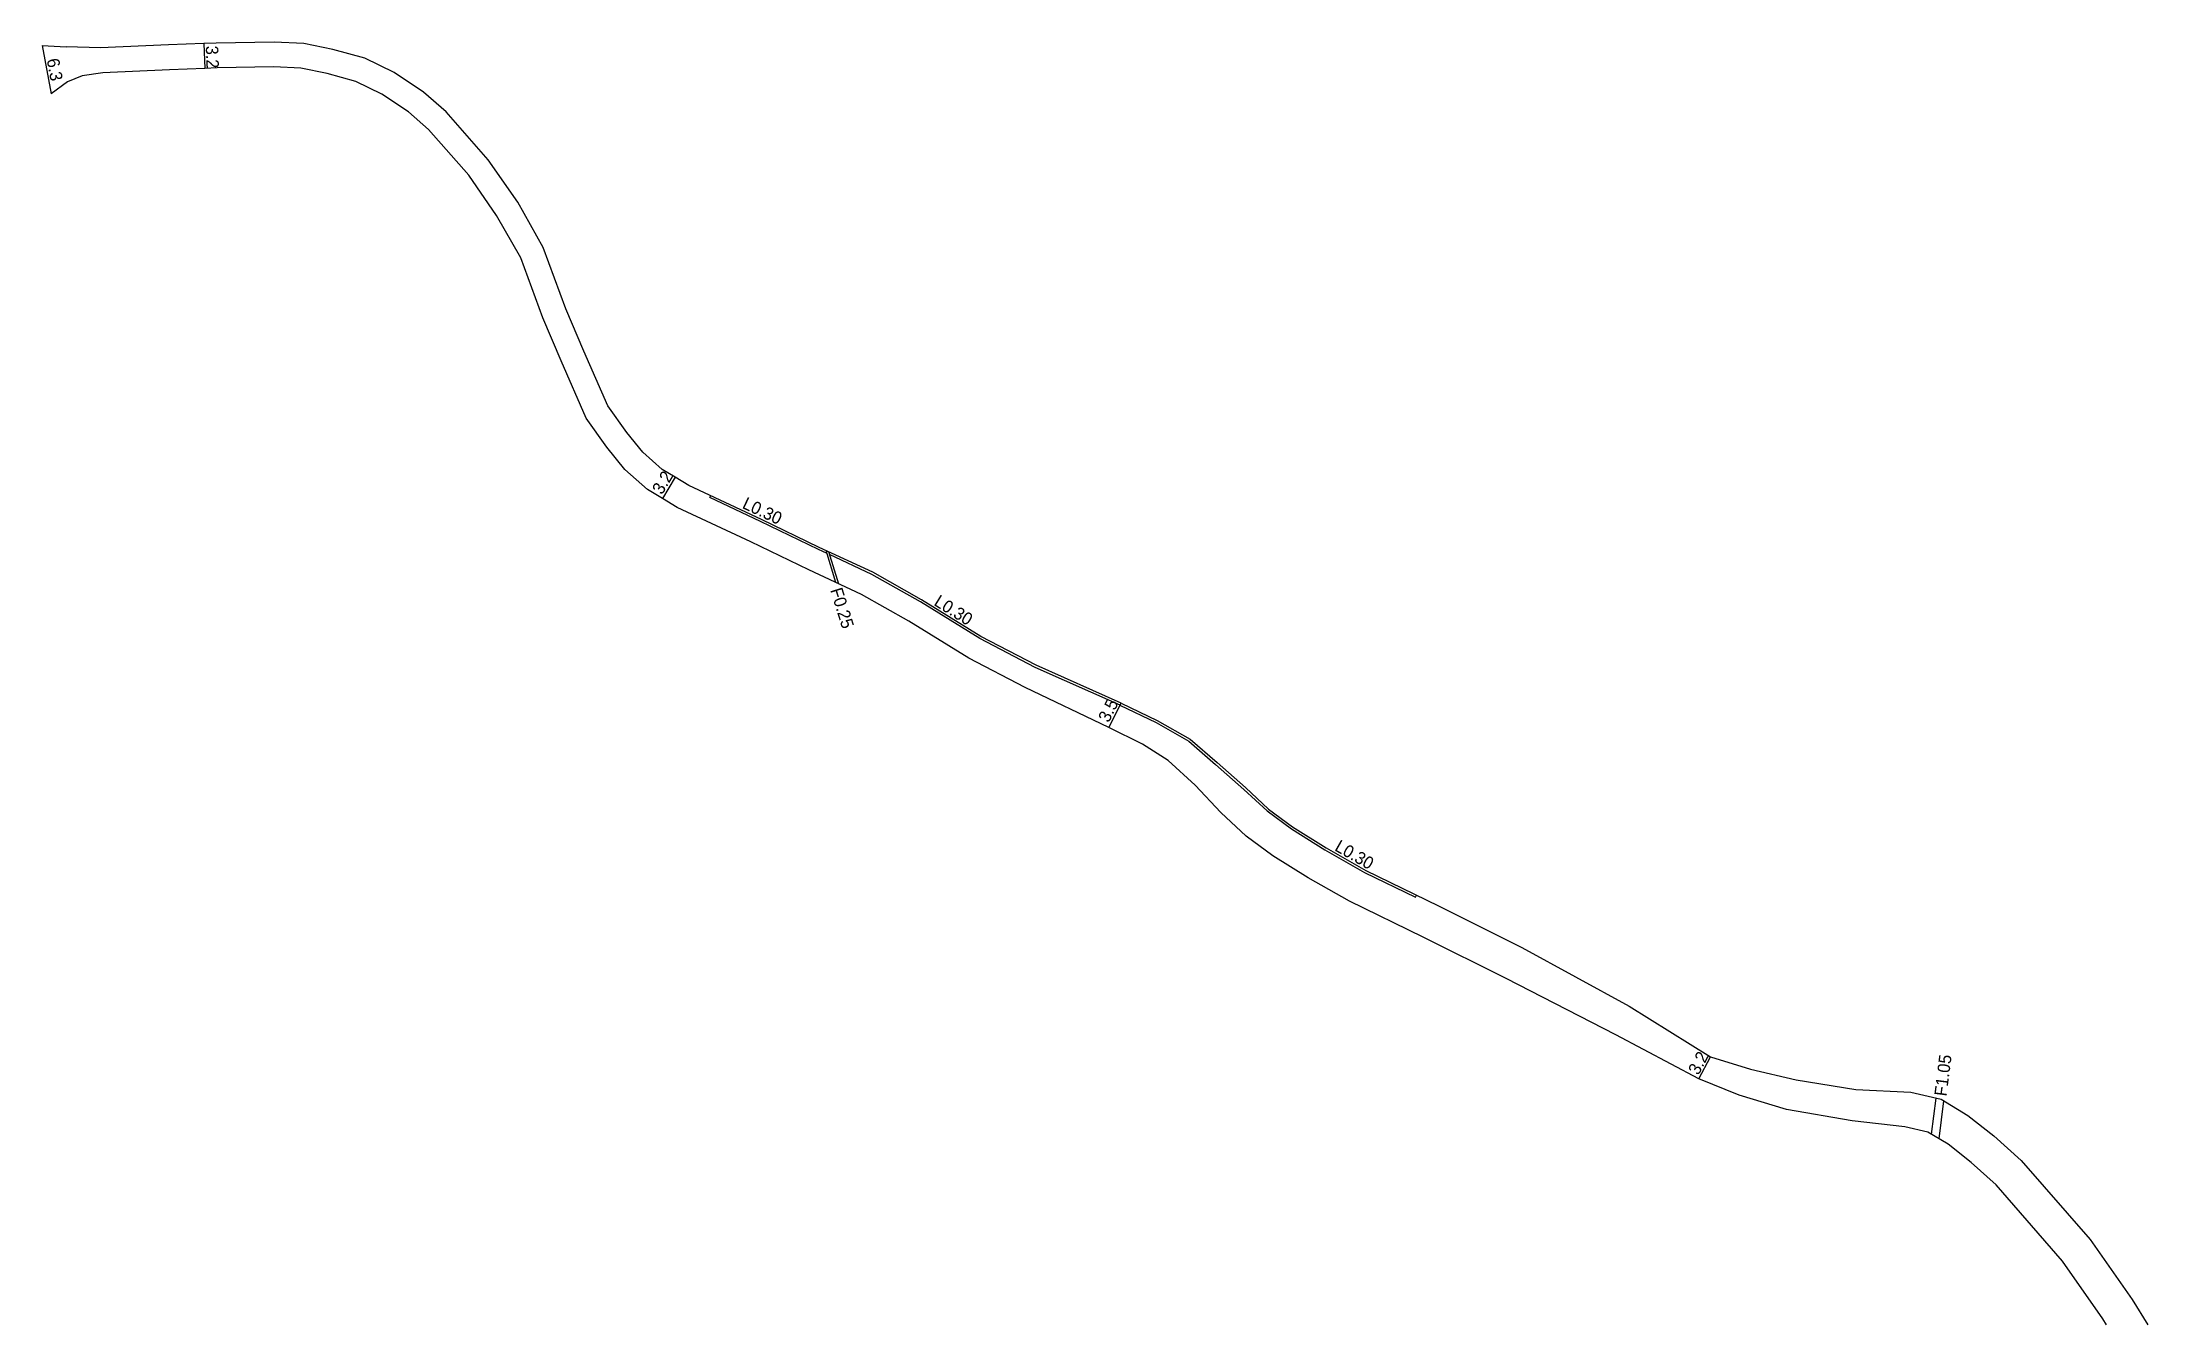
# Model space of a CAD drawing. Header units: metres. Extents: x -19200 to -16000, y -102000 to -99000.
# Drawn here: x -19178.2 to -18907.1, y -102000 to -101834.8 of the extents above; entities that cross this region are included whole.
import ezdxf

# ---------------------------------------------------------------- set-up
doc = ezdxf.new("R2010")
doc.units = ezdxf.units.M
doc.header["$LTSCALE"] = 2.5
for name, color, linetype in [('側溝・桝', 7, 'Continuous'), ('幅員', 7, 'Continuous'), ('道路', 7, 'Continuous')]:
    doc.layers.add(name, color=color, linetype=linetype)
doc.styles.get("Standard").update_dxf_attribs({"font": ''})
doc.styles.get('Standard').set_extended_font_data('@MS PGothic')

msp = doc.modelspace()

# ---------------------------------------------------------------- texts
at = {"layer": '側溝・桝'}
for s, rotation, p in [('L0.30', 334.8928, (-19088.14, -101894.78)), ('F0.25', 287.2562, (-19076.72, -101905.37)), ('L0.30', 328.2592, (-19063.47, -101907.26)), ('L0.30', 330.3511, (-19011.88, -101938.85)), ('F1.05', 82.8456, (-18932.99, -101970.62))]:
    msp.add_text(s, height=1.6, rotation=rotation, dxfattribs=at).set_placement(p)
at = {"layer": '幅員'}
for s, rotation, p in [('6.3', 280.4529, (-19177.58, -101837.07)), ('3.2', 272.0974, (-19157.1, -101835.32)), ('3.2', 59.1623, (-19098.36, -101893.18)), ('3.5', 63.5608, (-19040.85, -101922.53)), ('3.2', 62.0454, (-18964.93, -101967.93))]:
    msp.add_text(s, height=1.6, rotation=rotation, dxfattribs=at).set_placement(p)

# ---------------------------------------------------------------- linework, layer by layer
at = {"layer": '側溝・桝'}
for points in [[(-19077.1, -101900.68), (-19078.23, -101900.16), (-19085.67, -101896.55), (-19092.21, -101893.48), (-19092.09, -101893.21)], [(-19039.39, -101920.2), (-19050.31, -101915.34), (-19057.45, -101911.63), (-19065.09, -101906.9), (-19071.35, -101903.36), (-19076.8, -101900.82)], [(-19039.4, -101920.2), (-19034.75, -101922.44), (-19030.55, -101924.82), (-19027.09, -101927.82), (-19023.46, -101931.05), (-19020.47, -101933.82), (-19017.34, -101936.12), (-19013.01, -101938.84), (-19007.91, -101941.75), (-19001.37, -101944.93), (-19001.24, -101944.66)]]:
    msp.add_lwpolyline(points, dxfattribs=at)
at = {"layer": '側溝・桝', "ltscale": 0.5, "elevation": 7.6}
msp.add_lwpolyline([(-19075.97, -101904.41), (-19077.22, -101900.3)], dxfattribs=at)
at = {"layer": '側溝・桝', "ltscale": 0.5}
for points in [[(-19076.92, -101900.43), (-19075.64, -101904.56)], [(-18934.39, -101970.79), (-18934.95, -101975.45)]]:
    msp.add_lwpolyline(points, dxfattribs=at)
at = {"layer": '側溝・桝', "ltscale": 0.5, "flags": 128}
msp.add_lwpolyline([(-18933.37, -101971.15), (-18933.98, -101976.03)], dxfattribs=at)
at = {"layer": '幅員', "flags": 128}
for points in [[(-19157.36, -101835.01), (-19157.24, -101838.21)], [(-19178.17, -101835.27), (-19177.02, -101841.47)], [(-19096.67, -101890.84), (-19098.31, -101893.58)]]:
    msp.add_lwpolyline(points, dxfattribs=at)
at = {"layer": '幅員'}
for points in [[(-19040.83, -101923.06), (-19039.27, -101919.93)], [(-18964.86, -101968.33), (-18963.36, -101965.5)]]:
    msp.add_lwpolyline(points, dxfattribs=at)
at = {"layer": '道路'}
for points in [[(-19039.27, -101919.93), (-19050.18, -101915.07), (-19057.3, -101911.37), (-19064.94, -101906.64), (-19071.22, -101903.09), (-19078.11, -101899.88), (-19085.54, -101896.28), (-19094.89, -101891.9), (-19096.67, -101890.84), (-19098.34, -101889.84), (-19100.84, -101887.62), (-19102.91, -101885.07), (-19105.32, -101881.66), (-19108.42, -101874.61), (-19110.73, -101869.16), (-19113.64, -101861.27), (-19116.93, -101855.44), (-19120.73, -101849.99), (-19126.16, -101843.81), (-19129.05, -101841.27), (-19132.85, -101838.74), (-19136.62, -101836.9), (-19140.72, -101835.77), (-19144.48, -101835.01), (-19148.28, -101834.82), (-19155.74, -101834.95), (-19157.36, -101835.01), (-19161.88, -101835.18), (-19170.63, -101835.57), (-19175.07, -101835.45)], [(-19178.17, -101835.27), (-19177.02, -101841.47)], [(-19178.17, -101835.27), (-19175.07, -101835.45)], [(-18912.38, -102000), (-18912.86, -101999.24), (-18918.06, -101991.79), (-18926.59, -101981.98), (-18929.81, -101979.1), (-18932.79, -101976.74), (-18935.41, -101975.17), (-18938.36, -101974.48), (-18945.12, -101973.73), (-18953.61, -101972.27), (-18959.7, -101970.42), (-18964.86, -101968.33), (-18975.56, -101962.65), (-18989.69, -101955.41), (-19000.39, -101950.07), (-19009.87, -101945.46), (-19015.16, -101942.45), (-19019.71, -101939.6), (-19023.15, -101937.07), (-19026.43, -101934.01), (-19029.72, -101930.5), (-19033.18, -101927.34), (-19036.5, -101925.21), (-19040.83, -101923.06), (-19051.61, -101917.94), (-19058.88, -101914.15), (-19066.57, -101909.4), (-19072.68, -101905.94), (-19079.48, -101902.77), (-19086.92, -101899.17), (-19096.39, -101894.73), (-19098.31, -101893.58), (-19100.23, -101892.44), (-19103.16, -101889.84), (-19105.46, -101887), (-19108.12, -101883.25), (-19111.36, -101875.88), (-19113.71, -101870.34), (-19116.55, -101862.62), (-19119.65, -101857.15), (-19123.25, -101851.97), (-19128.43, -101846.08), (-19131, -101843.82), (-19134.44, -101841.52), (-19137.76, -101839.91), (-19141.46, -101838.88), (-19144.87, -101838.19), (-19148.33, -101838.02), (-19155.65, -101838.15), (-19157.24, -101838.21), (-19161.75, -101838.38), (-19170.33, -101838.76), (-19173.03, -101839.15), (-19174.92, -101839.93), (-19177.02, -101841.47)], [(-19039.27, -101919.93), (-19034.61, -101922.17), (-19030.38, -101924.58), (-19026.89, -101927.59), (-19023.26, -101930.82), (-19020.28, -101933.59), (-19017.18, -101935.87), (-19012.85, -101938.59), (-19007.77, -101941.48), (-18998.4, -101946.04), (-18987.66, -101951.4), (-18973.85, -101958.94), (-18963.36, -101965.5), (-18958.24, -101967.07), (-18952.35, -101968.43), (-18944.68, -101969.68), (-18937.6, -101970.04), (-18933.7, -101970.95), (-18930.23, -101973.03), (-18926.91, -101975.66), (-18923.38, -101978.82), (-18914.51, -101989.02), (-18909.1, -101996.75), (-18907.07, -102000)]]:
    msp.add_lwpolyline(points, dxfattribs=at)

msp.set_redraw_order([(e.dxf.handle, doc.entitydb.next_handle()) for e in msp.query("TEXT MTEXT ATTDEF DIMENSION ARC_DIMENSION")])  # texts and dimensions are drawn at this point

doc.saveas('drawing.dxf')
